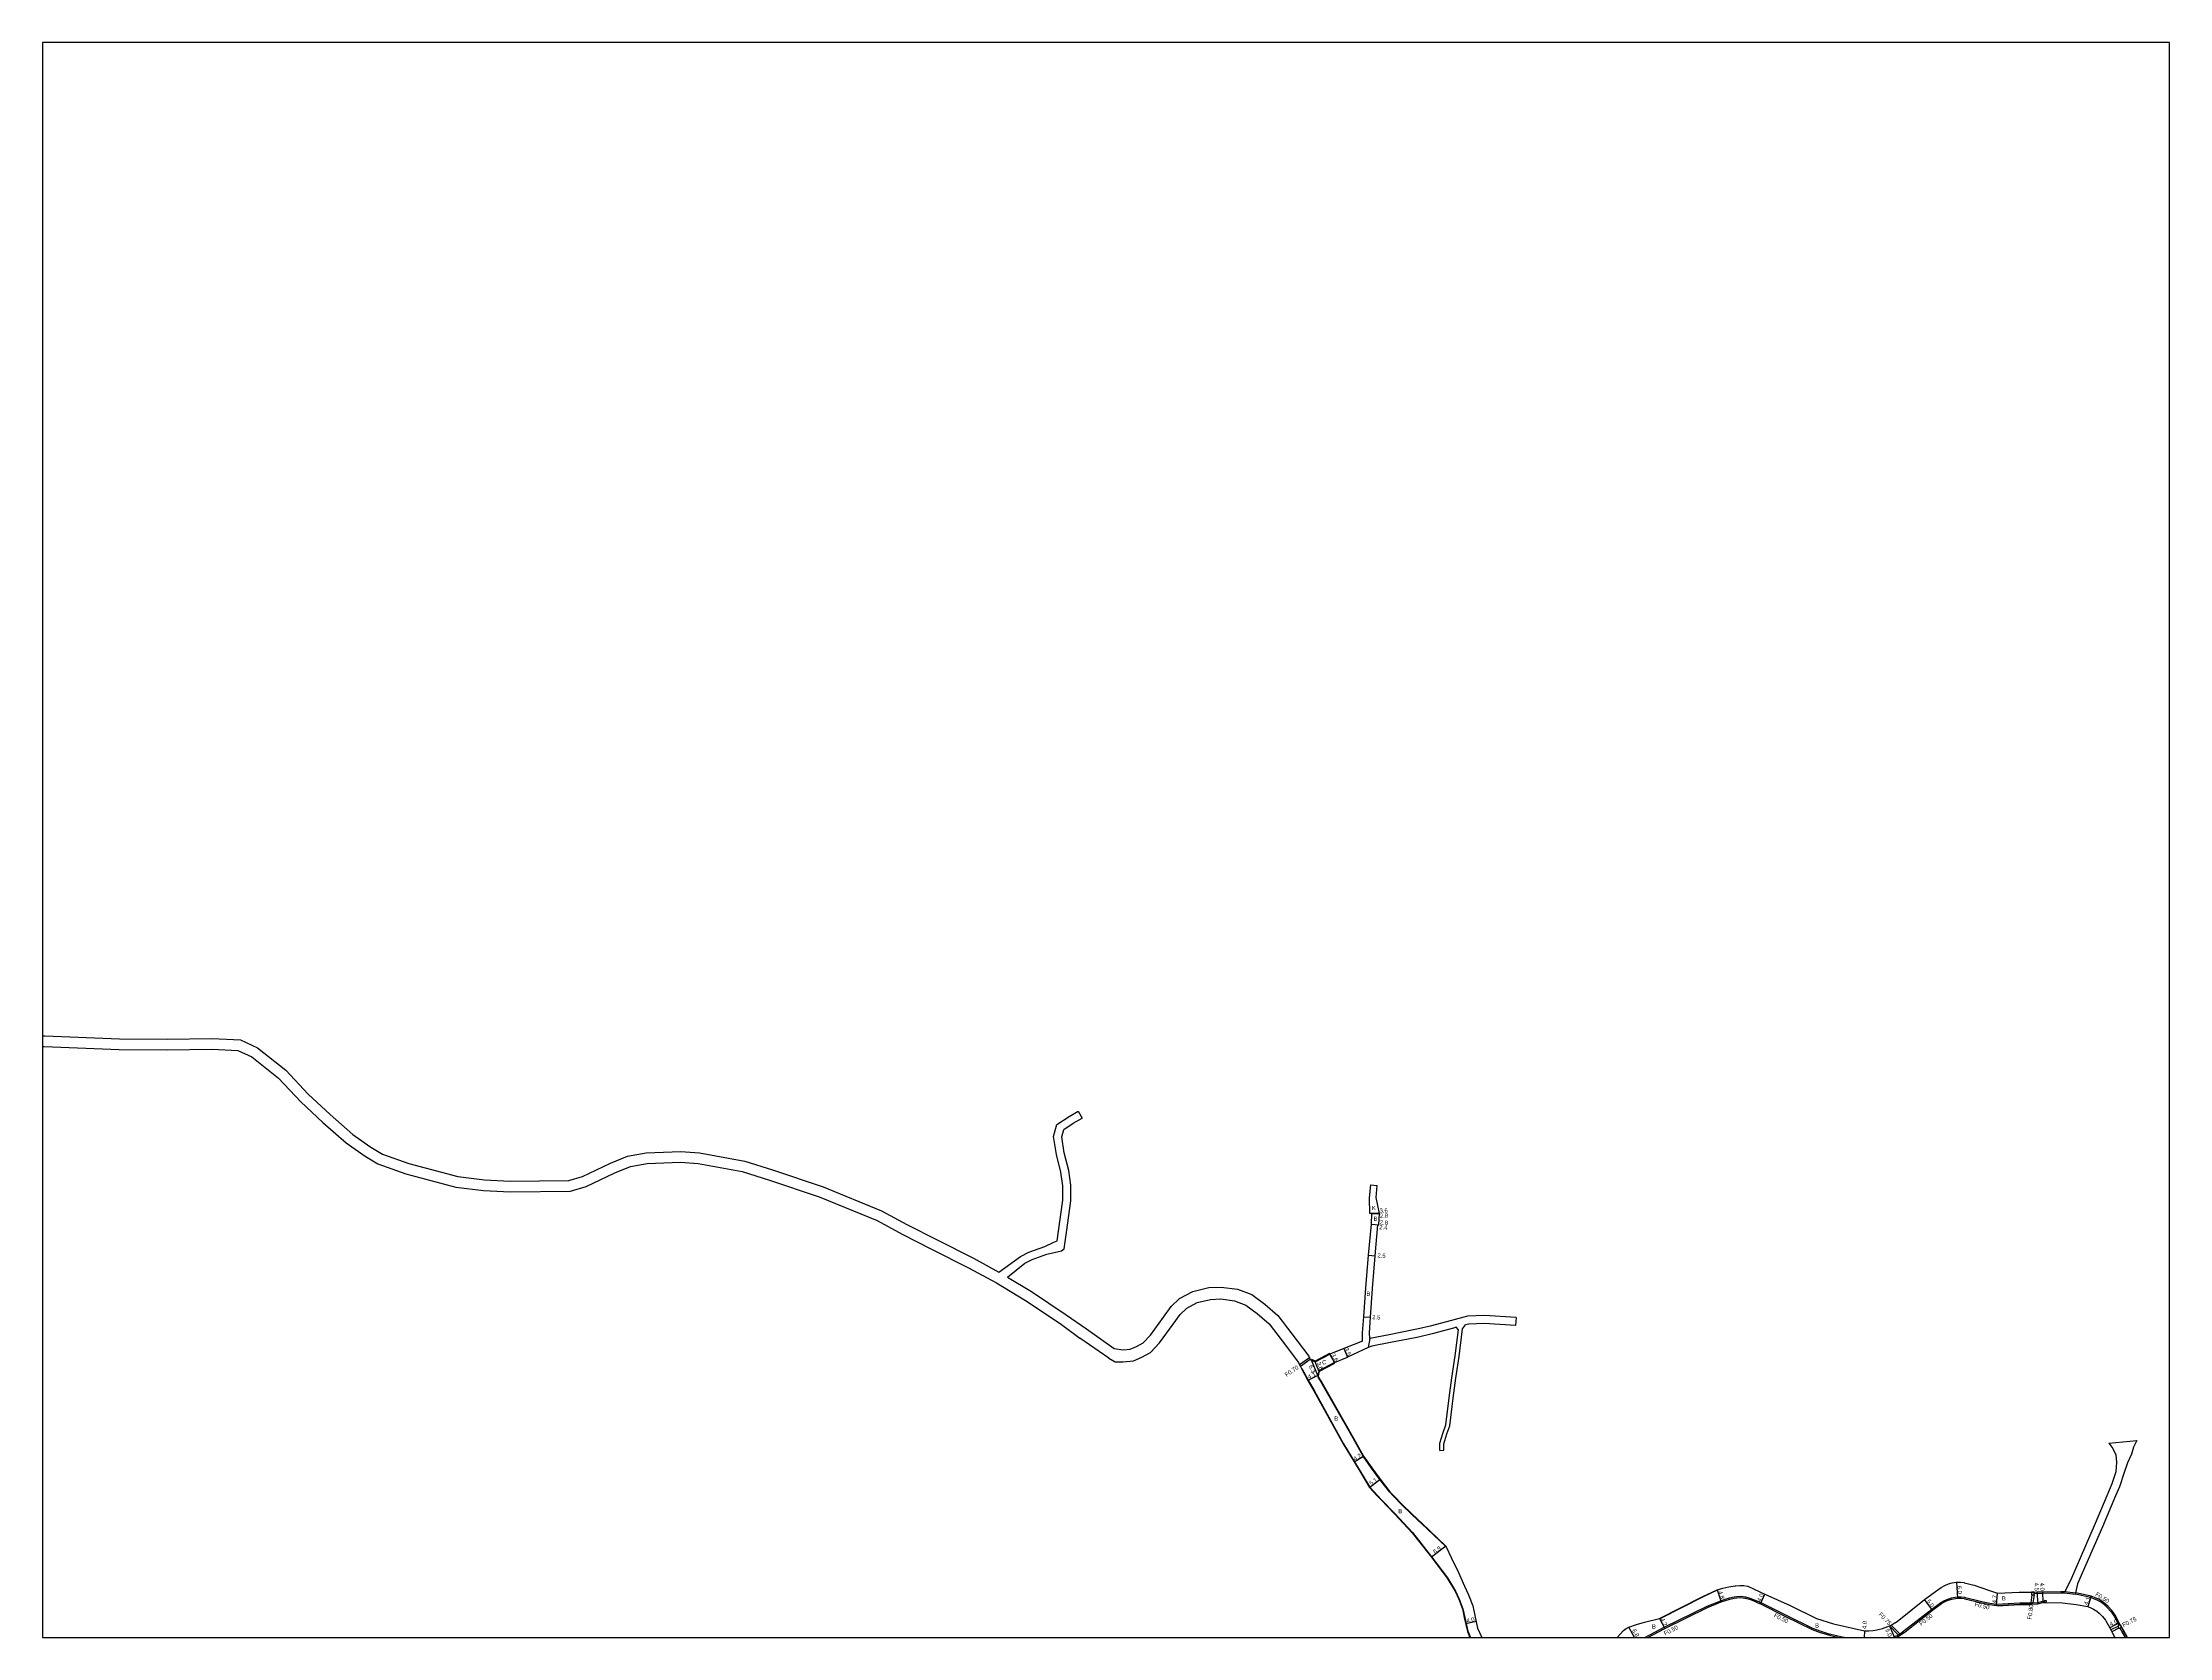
# Model space of a CAD drawing. Header units: metres. Extents: x -19200 to -16000, y -96000 to -93000.
# Drawn here: x -16800 to -16000, y -96000 to -95400 of the extents above; entities that cross this region are included whole.
import ezdxf

# ---------------------------------------------------------------- set-up
doc = ezdxf.new("R2010")
doc.units = ezdxf.units.M
doc.header["$LTSCALE"] = 2.5
for name, color, linetype in [('側溝・桝', 7, 'Continuous'), ('図郭', 7, 'Continuous'), ('幅員', 7, 'Continuous'), ('歩道・分離帯・安全施設', 7, 'Continuous'), ('舗装', 7, 'Continuous'), ('道路', 7, 'Continuous')]:
    doc.layers.add(name, color=color, linetype=linetype)
doc.styles.get("Standard").update_dxf_attribs({"font": ''})
doc.styles.get('Standard').set_extended_font_data('@MS PGothic')

msp = doc.modelspace()

# ---------------------------------------------------------------- linework, layer by layer
at = {"layer": '側溝・桝', "flags": 128}
for points in [[(-16323.46, -95894.86), (-16327.19, -95897.46)], [(-16323.15, -95895.49), (-16326.89, -95898.09)], [(-16051.76, -95983.92), (-16052.14, -95986.92)], [(-16050.95, -95983.91), (-16051.33, -95986.91)], [(-16050.84, -95983.41), (-16047.75, -95983.35), (-16040.8, -95983.18), (-16039.42, -95983.2)], [(-16039.42, -95983.2), (-16035.44, -95983.68)], [(-16039.41, -95982.7), (-16035.36, -95983.19)], [(-16018.98, -95995.51), (-16020.8, -95991.83), (-16021.55, -95990.78), (-16022.01, -95990.22), (-16023.43, -95988.7), (-16024.34, -95987.85), (-16025.62, -95986.87), (-16026.93, -95986.09), (-16028.41, -95985.41), (-16029.65, -95984.97), (-16034.2, -95983.91), (-16035.44, -95983.68)], [(-16104.11, -96000), (-16103.54, -95999.79), (-16102.8, -95999.43), (-16102.34, -95999.2), (-16102.06, -95999.02), (-16101.42, -95998.61), (-16101.19, -95998.47), (-16100.06, -95997.67), (-16099.73, -95997.44), (-16089.43, -95989.34), (-16085.96, -95986.85), (-16084.6, -95986.08), (-16083.41, -95985.53), (-16082.02, -95985.12), (-16080.61, -95984.81), (-16079.59, -95984.69), (-16078.35, -95984.73), (-16077.14, -95984.9), (-16076.86, -95984.95), (-16073.05, -95985.83), (-16070.04, -95986.56), (-16067.57, -95987.08), (-16065.06, -95987.47), (-16056.31, -95987), (-16052.14, -95986.92), (-16051.33, -95986.91), (-16049.54, -95986.87), (-16047.65, -95986.35), (-16047.01, -95986.35)], [(-16102.06, -95999.02), (-16105.36, -95995.67)], [(-16101.42, -95998.61), (-16104.66, -95995.32)], [(-16019.37, -95995.85), (-16022.05, -95997.19)], [(-16019.03, -95996.52), (-16021.71, -95997.86)], [(-16016.53, -96000), (-16017.89, -95997.59), (-16018.36, -95996.71), (-16018.53, -95996.4)]]:
    msp.add_lwpolyline(points, dxfattribs=at)
for points in [[(-16051.83, -95983.92), (-16050.83, -95983.91), (-16050.84, -95983.41), (-16050.85, -95982.91), (-16051.85, -95982.92)], [(-16047.02, -95986.85), (-16046.32, -95986.86), (-16046.31, -95986.16), (-16047.01, -95986.15), (-16047.01, -95986.35)], [(-16019.43, -95995.73), (-16018.98, -95996.63), (-16018.09, -95996.17), (-16018.54, -95995.28)]]:
    msp.add_lwpolyline(points, close=True, dxfattribs=at)
at = {"layer": '側溝・桝'}
msp.add_lwpolyline([(-16197.33, -96000), (-16190.09, -95996.18), (-16173.94, -95988.24), (-16168.78, -95986.19), (-16167.14, -95985.63), (-16165.49, -95985.12), (-16163.79, -95984.71), (-16162.72, -95984.55), (-16161.14, -95984.5), (-16159.59, -95984.69), (-16159.51, -95984.71), (-16157.82, -95985.17), (-16156.18, -95985.78), (-16154.58, -95986.47), (-16153.64, -95986.88), (-16144.41, -95991.54), (-16134.22, -95996.56), (-16131.19, -95997.66), (-16128.07, -95998.57), (-16127.43, -95998.74), (-16123.1, -95999.7), (-16121.38, -96000)], dxfattribs=at)
at = {"layer": '図郭'}
msp.add_lwpolyline([(-16800, -96000), (-16000, -96000), (-16000, -95400), (-16800, -95400)], close=True, dxfattribs=at)
at = {"layer": '幅員', "flags": 128}
for points in [[(-16300.44, -95829.73), (-16297.95, -95829.94)], [(-16297.15, -95840.45), (-16300.75, -95840.56)], [(-16300.14, -95844.55), (-16297.35, -95844.77)], [(-16300.14, -95844.55), (-16297.75, -95844.74)], [(-16297.15, -95840.45), (-16299.95, -95840.54)], [(-16301.21, -95856.24), (-16298.72, -95856.44)], [(-16302.97, -95879.33), (-16300.47, -95879.47)], [(-16310.58, -95891.33), (-16309.12, -95894.51)], [(-16320.34, -95901.51), (-16324.03, -95903.3)], [(-16306.69, -95933.96), (-16303.11, -95931.75)], [(-16300.91, -95943.56), (-16296.85, -95940.48)], [(-16272.12, -95965.65), (-16277.63, -95969.8)], [(-16170.14, -95982.11), (-16168.61, -95986.65)], [(-16153.85, -95987.33), (-16152.22, -95983.68)], [(-16079.57, -95985.19), (-16079.97, -95979.21)], [(-16065.08, -95987.97), (-16064.68, -95983.29)], [(-16049.87, -95982.89), (-16049.53, -95987.38)], [(-16047.76, -95982.85), (-16047.63, -95986.85)], [(-16089.13, -95989.74), (-16092.09, -95985.71)], [(-16029.51, -95984.49), (-16030.76, -95988.39)], [(-16260.78, -95994.04), (-16264.68, -95994.93)], [(-16201.18, -96000), (-16203.39, -95996.08)], [(-16191.78, -95992.89), (-16189.86, -95996.63)], [(-16114.7, -95997.49), (-16114.87, -96000)], [(-16105.36, -95995.67), (-16103.45, -96000)], [(-16018.92, -95994.5), (-16022.44, -95996.4)]]:
    msp.add_lwpolyline(points, dxfattribs=at)
at = {"layer": '幅員'}
for points in [[(-16320.34, -95901.51), (-16322.74, -95895.68)], [(-16314.11, -95896.54), (-16315.84, -95893.38)], [(-16319.92, -95899.68), (-16321.28, -95896.35)]]:
    msp.add_lwpolyline(points, dxfattribs=at)
at = {"layer": '歩道・分離帯・安全施設'}
msp.add_lwpolyline([(-16326.38, -95898.8), (-16323.9, -95903.23), (-16321.69, -95907.08), (-16310.65, -95927.13), (-16306.56, -95933.88), (-16303.67, -95938.65), (-16300.8, -95943.47), (-16297.79, -95946.7)], dxfattribs=at)
at = {"layer": '歩道・分離帯・安全施設', "flags": 128}
for points in [[(-16282.47, -95956.09), (-16288.44, -95950.35), (-16291.99, -95946.7), (-16293.29, -95945.36), (-16296.97, -95940.57), (-16300.17, -95936.32), (-16303.24, -95931.83), (-16306.99, -95925.06), (-16319.62, -95903.08), (-16320.17, -95902.12)], [(-16297.79, -95946.7), (-16296.41, -95948.18), (-16291.4, -95953.33), (-16284.7, -95960.53), (-16282.47, -95963.37)], [(-16272.24, -95965.74), (-16281.36, -95957.17), (-16282.47, -95956.09)], [(-16282.47, -95963.37), (-16277.51, -95969.71), (-16271.61, -95977.62), (-16268.59, -95982.53), (-16267.16, -95985.53), (-16265.74, -95989.22), (-16265.08, -95992.5), (-16263.91, -95997.67), (-16262.92, -96000)], [(-16170.09, -95982.25), (-16175.45, -95984.69), (-16191.71, -95993.02)], [(-16064.73, -95988.1), (-16056.27, -95987.65), (-16052.15, -95987.57)], [(-16015.79, -96000), (-16017.32, -95997.28), (-16017.79, -95996.4), (-16018.42, -95995.24)]]:
    msp.add_lwpolyline(points, dxfattribs=at)
at = {"layer": '舗装', "flags": 128}
for points in [[(-16299.95, -95840.54), (-16297.15, -95840.45)], [(-16300.75, -95887.55), (-16301.34, -95890.97)], [(-16323.15, -95895.49), (-16326.89, -95898.09)]]:
    msp.add_lwpolyline(points, dxfattribs=at)
at = {"layer": '道路', "flags": 128}
for points in [[(-16800, -95773.66), (-16799.18, -95773.71), (-16771.09, -95774.85), (-16753.14, -95774.88), (-16736.19, -95774.67), (-16725.53, -95775.17), (-16719.13, -95778.2), (-16708.49, -95786.63), (-16700.07, -95795.67), (-16691.85, -95803.27), (-16683.35, -95810.79), (-16682.46, -95811.41)], [(-16800, -95777.67), (-16799.4, -95777.71), (-16771.17, -95778.85), (-16753.12, -95778.88), (-16736.26, -95778.67), (-16726.51, -95779.13), (-16721.26, -95781.62), (-16711.21, -95789.58), (-16702.9, -95798.51), (-16694.54, -95806.23), (-16685.82, -95813.94), (-16682.46, -95816.28)], [(-16440.34, -95862.52), (-16432.13, -95856.68), (-16429.01, -95855.09), (-16423.06, -95852.93), (-16419.59, -95851.26), (-16418.35, -95850.81), (-16417.81, -95847.2), (-16416.19, -95835.48), (-16416.22, -95830.07), (-16416.99, -95824.91), (-16418.64, -95818.31), (-16419.7, -95811.54), (-16418.5, -95806.97), (-16413.88, -95804.01), (-16410.45, -95802.03)], [(-16437.03, -95864.45), (-16430.5, -95859.22), (-16427.81, -95857.85), (-16422.21, -95855.81), (-16416.8, -95854.59), (-16415.71, -95853.76), (-16414.84, -95847.6), (-16413.19, -95835.68), (-16413.22, -95829.84), (-16414.04, -95824.32), (-16415.7, -95817.72), (-16416.63, -95811.7), (-16415.89, -95808.86), (-16412.32, -95806.57), (-16408.95, -95804.63)], [(-16410.45, -95802.03), (-16408.95, -95804.63)], [(-16682.46, -95811.41), (-16676.47, -95815.56), (-16672.16, -95818.23), (-16662.17, -95821.72), (-16643.81, -95826.61), (-16633.78, -95827.9), (-16624.06, -95828.34), (-16602.04, -95828.1), (-16596.9, -95826.62), (-16586.38, -95821.53), (-16579.97, -95818.93), (-16573.01, -95817.66), (-16559.93, -95817.2), (-16552.94, -95817.67), (-16535.87, -95820.83), (-16525.38, -95824.13), (-16506.44, -95830.49), (-16484.38, -95839.54), (-16474.87, -95844.68), (-16463.56, -95850.45), (-16449.81, -95857.37), (-16440.34, -95862.52)], [(-16682.46, -95816.28), (-16678.66, -95818.91), (-16673.9, -95821.87), (-16663.35, -95825.55), (-16644.58, -95830.55), (-16634.12, -95831.89), (-16624.13, -95832.34), (-16601.46, -95832.09), (-16595.47, -95830.37), (-16584.75, -95825.18), (-16578.85, -95822.79), (-16572.58, -95821.65), (-16560, -95821.2), (-16553.44, -95821.64), (-16536.84, -95824.72), (-16526.61, -95827.94), (-16507.84, -95834.24), (-16486.09, -95843.16), (-16476.72, -95848.22), (-16465.35, -95854.02), (-16451.66, -95860.91), (-16441.21, -95866.59), (-16430.24, -95873.26), (-16417.3, -95881.94), (-16409.79, -95887.4)], [(-16303.49, -95888.58), (-16303.46, -95885.45), (-16302.97, -95879.33), (-16302.22, -95868.47), (-16301.21, -95856.24), (-16300.14, -95844.55), (-16299.95, -95840.54), (-16300.75, -95840.56), (-16300.86, -95834.58), (-16300.44, -95829.73)], [(-16300.75, -95887.55), (-16300.95, -95885.35), (-16300.47, -95879.47), (-16299.74, -95868.71), (-16298.72, -95856.44), (-16297.75, -95844.74), (-16297.35, -95844.77), (-16297.15, -95840.45), (-16298.35, -95834.51), (-16297.95, -95829.94)], [(-16300.44, -95829.73), (-16297.95, -95829.94)], [(-16437.03, -95864.45), (-16428.08, -95869.89), (-16415, -95878.67), (-16407.38, -95883.91)], [(-16396.98, -95891.28), (-16393.51, -95891.8), (-16390.86, -95891.55), (-16388.54, -95890.53), (-16386.02, -95889.17), (-16383.3, -95886.32), (-16378.4, -95879.45), (-16375.52, -95875.53), (-16372.32, -95872.49), (-16367.31, -95869.79), (-16361.37, -95868.4), (-16356.68, -95868.16), (-16350.54, -95868.99), (-16345.21, -95870.94), (-16340.3, -95874.6), (-16335.39, -95878.91), (-16330.16, -95885.74), (-16323.77, -95894.21), (-16323.46, -95894.86), (-16323.15, -95895.49)], [(-16398.94, -95894.99), (-16396.61, -95896.28), (-16393.59, -95896.32), (-16389.71, -95895.97), (-16386.56, -95894.57), (-16383.26, -95892.79), (-16379.82, -95889.2), (-16374.75, -95882.08), (-16372.13, -95878.52), (-16369.65, -95876.17), (-16365.7, -95874.04), (-16360.74, -95872.87), (-16356.87, -95872.67), (-16351.63, -95873.39), (-16347.37, -95874.95), (-16343.14, -95878.1), (-16338.69, -95882), (-16333.74, -95888.47), (-16327.63, -95896.57), (-16327.19, -95897.46), (-16326.89, -95898.09), (-16326.51, -95898.87)], [(-16245.76, -95879.67), (-16257.67, -95878.92), (-16263.97, -95879.13), (-16270.1, -95880.7), (-16278.09, -95882.86), (-16282.47, -95883.9)], [(-16245.76, -95879.67), (-16245.94, -95882.66)], [(-16398.94, -95894.99), (-16409.79, -95887.4)], [(-16398.94, -95894.99), (-16409.79, -95887.4)], [(-16407.38, -95883.91), (-16396.98, -95891.28)], [(-16407.38, -95883.91), (-16396.98, -95891.28)], [(-16282.47, -95883.9), (-16284.28, -95884.32), (-16293.55, -95886.09), (-16300.75, -95887.55)], [(-16282.47, -95886.98), (-16283.66, -95887.26), (-16292.95, -95889.03), (-16300.04, -95890.47)], [(-16268.23, -95883.31), (-16269.35, -95883.6), (-16277.35, -95885.77), (-16282.47, -95886.98)], [(-16274.4, -95929.61), (-16274.45, -95926.96), (-16273.24, -95922.88), (-16272.15, -95919.99), (-16270.97, -95909.81), (-16269.92, -95902.28), (-16268.68, -95894.08), (-16267.38, -95884.31), (-16268.23, -95883.31)], [(-16272.9, -95929.58), (-16272.95, -95927.16), (-16271.82, -95923.36), (-16270.68, -95920.35), (-16269.48, -95910), (-16268.43, -95902.5), (-16267.19, -95894.29), (-16265.92, -95883.94), (-16264.75, -95882.43)], [(-16245.94, -95882.66), (-16257.71, -95881.92), (-16263.55, -95882.12), (-16264.75, -95882.43)], [(-16300.04, -95890.47), (-16301.34, -95890.97)], [(-16022.82, -95926.89), (-16021.25, -95928.95), (-16020.19, -95931.3), (-16019.88, -95934.1), (-16020.14, -95937.73), (-16021.66, -95942.24), (-16023.54, -95946.7)], [(-16022.82, -95926.89), (-16012.32, -95925.94)], [(-16012.32, -95925.94), (-16013.47, -95928.47), (-16014.25, -95931), (-16015.77, -95934.27), (-16017.18, -95938.32), (-16018.85, -95943.31), (-16020.29, -95946.7)], [(-16274.4, -95929.61), (-16272.9, -95929.58)], [(-16298, -95946.7), (-16296.52, -95948.28), (-16291.51, -95953.44), (-16284.81, -95960.63), (-16282.47, -95963.61)], [(-16291.78, -95946.7), (-16288.33, -95950.25), (-16282.47, -95955.89)], [(-16023.54, -95946.7), (-16027.97, -95957.14), (-16037.25, -95978.56), (-16039.41, -95982.7)], [(-16020.29, -95946.7), (-16025.2, -95958.32), (-16034.54, -95979.85), (-16035.36, -95983.19)], [(-16282.47, -95955.89), (-16281.26, -95957.06), (-16272.12, -95965.65)], [(-16282.47, -95963.61), (-16277.63, -95969.8), (-16271.73, -95977.7), (-16268.72, -95982.6), (-16267.3, -95985.59), (-16265.89, -95989.27), (-16265.23, -95992.54), (-16264.05, -95997.71), (-16263.09, -96000)], [(-16207.71, -96000), (-16205.35, -95997.43), (-16204.32, -95996.63), (-16203.39, -95996.08), (-16200.45, -95995.16), (-16197.51, -95994.3), (-16191.78, -95992.89), (-16175.51, -95984.56), (-16170.14, -95982.11), (-16167.93, -95981.43), (-16165.68, -95980.9), (-16163.39, -95980.56), (-16163.06, -95980.53), (-16161.6, -95980.45), (-16160.14, -95980.49), (-16158.7, -95980.72), (-16158.62, -95980.74), (-16152.22, -95983.68), (-16142.68, -95987.93), (-16132.72, -95992.84), (-16126.36, -95994.88), (-16114.7, -95997.49), (-16113.63, -95997.52), (-16113.07, -95997.49), (-16111.44, -95997.32), (-16110.09, -95997.08), (-16107.98, -95996.59), (-16105.93, -95995.91), (-16105.36, -95995.67), (-16104.66, -95995.32), (-16103.87, -95994.93), (-16102.46, -95994.04), (-16102.42, -95994.01), (-16092.09, -95985.71), (-16087.13, -95982.06), (-16085.81, -95981.2), (-16084.45, -95980.42), (-16083.13, -95979.84), (-16081.71, -95979.44), (-16080.25, -95979.23), (-16079.97, -95979.21), (-16078.57, -95979.22), (-16077.18, -95979.38), (-16077.16, -95979.39), (-16073.42, -95980.33), (-16068.07, -95982.22), (-16064.68, -95983.29), (-16056.57, -95983.01), (-16051.85, -95982.92), (-16050.85, -95982.91), (-16049.87, -95982.89), (-16047.76, -95982.85), (-16040.81, -95982.68), (-16039.41, -95982.7)], [(-16015.96, -96000), (-16017.45, -95997.35), (-16018.09, -95996.17), (-16018.54, -95995.28), (-16020.36, -95991.58), (-16021.15, -95990.48), (-16021.64, -95989.89), (-16023.08, -95988.34), (-16024.02, -95987.47), (-16025.34, -95986.46), (-16026.69, -95985.65), (-16028.22, -95984.94), (-16029.51, -95984.49), (-16034.1, -95983.42), (-16035.36, -95983.19)], [(-16102.84, -96000), (-16102.1, -95999.64), (-16100.92, -95998.89), (-16099.77, -95998.08), (-16099.43, -95997.84), (-16089.13, -95989.74), (-16085.69, -95987.27), (-16084.37, -95986.53), (-16083.24, -95986), (-16081.89, -95985.61), (-16080.53, -95985.3), (-16079.57, -95985.19), (-16078.39, -95985.22), (-16077.22, -95985.4), (-16076.96, -95985.44), (-16073.17, -95986.31), (-16070.15, -95987.05), (-16067.66, -95987.57), (-16065.08, -95987.97), (-16056.28, -95987.5), (-16049.53, -95987.38), (-16047.63, -95986.85), (-16047.02, -95986.85), (-16046.32, -95986.86), (-16040.26, -95987.01), (-16035.15, -95987.59), (-16030.76, -95988.39), (-16029.32, -95988.94), (-16028.54, -95989.35), (-16027.31, -95990.12), (-16026.47, -95990.8), (-16025.21, -95992.11), (-16024.09, -95993.54), (-16023.93, -95993.77), (-16022.44, -95996.4), (-16021.45, -95998.37), (-16020.59, -96000)]]:
    msp.add_lwpolyline(points, dxfattribs=at)
at = {"layer": '道路'}
for points in [[(-16315.84, -95893.38), (-16321.28, -95896.35), (-16322.74, -95895.68), (-16323.15, -95895.49)], [(-16303.49, -95888.58), (-16310.58, -95891.33), (-16315.84, -95893.38)], [(-16314.11, -95896.54), (-16309.12, -95894.51)], [(-16301.34, -95890.97), (-16309.12, -95894.51)], [(-16326.51, -95898.87), (-16324.03, -95903.3), (-16321.81, -95907.17)], [(-16314.11, -95896.54), (-16319.92, -95899.68), (-16320.34, -95901.51)], [(-16319.49, -95903.01), (-16320.34, -95901.51)], [(-16319.49, -95903.01), (-16306.86, -95924.99), (-16303.11, -95931.75), (-16300.05, -95936.23), (-16296.85, -95940.48), (-16293.18, -95945.26), (-16291.78, -95946.7)], [(-16321.81, -95907.17), (-16310.78, -95927.21), (-16306.69, -95933.96), (-16303.79, -95938.73), (-16300.91, -95943.56), (-16298, -95946.7)], [(-16272.12, -95965.65), (-16270.02, -95970.22), (-16267.45, -95975.6), (-16265.18, -95980.73), (-16263.62, -95984.01), (-16262.03, -95988.14), (-16261.31, -95991.7), (-16260.23, -95996.48), (-16258.61, -96000)], [(-16196.25, -96000), (-16189.86, -95996.63), (-16173.74, -95988.7), (-16168.61, -95986.65), (-16166.99, -95986.11), (-16165.35, -95985.6), (-16163.7, -95985.2), (-16162.67, -95985.05), (-16161.17, -95985.01), (-16159.67, -95985.19), (-16159.63, -95985.2), (-16157.97, -95985.64), (-16156.36, -95986.24), (-16154.78, -95986.93), (-16153.85, -95987.33), (-16144.64, -95991.98), (-16134.42, -95997.02), (-16131.34, -95998.14), (-16128.2, -95999.06), (-16127.55, -95999.23), (-16124.05, -96000)]]:
    msp.add_lwpolyline(points, dxfattribs=at)
for points in [[(-16315.98, -95893.12), (-16321.3, -95896.02), (-16322.61, -95895.41), (-16322.74, -95895.68), (-16321.28, -95896.35), (-16315.84, -95893.38)], [(-16322.74, -95895.68), (-16321.28, -95896.35), (-16315.84, -95893.38), (-16314.11, -95896.54), (-16319.92, -95899.68), (-16320.34, -95901.51)], [(-16314.11, -95896.54), (-16319.92, -95899.68), (-16320.34, -95901.51), (-16320.05, -95901.58), (-16319.65, -95899.88), (-16313.97, -95896.8)]]:
    msp.add_lwpolyline(points, close=True, dxfattribs=at)

# ---------------------------------------------------------------- texts
at = {"layer": '側溝・桝'}
for s, rotation, p in [('F0.70', 34.80424, (-16332.04, -95902.03)), ('F0.50', 327.96733, (-16028.06, -95984.19)), ('F0.50', 333.23121, (-16148.93, -95992.19)), ('F0.75', 314.46724, (-16109.52, -95991.49)), ('F0.50', 38.19156, (-16093.34, -95995.68)), ('F0.50', 346.24593, (-16073.4, -95988.18)), ('F0.80', 82.73538, (-16051.89, -95993.31)), ('F0.50', 27.80925, (-16189.64, -95999.34)), ('F0.75', 26.51466, (-16017.25, -95996.13))]:
    msp.add_text(s, height=1.6, rotation=rotation, dxfattribs=at).set_placement(p)
at = {"layer": '幅員'}
for s, rotation, p in [('3.6', 1.86892, (-16297.07, -95840.24)), ('2.4', 355.64647, (-16297.26, -95846.39)), ('2.8', 355.64647, (-16297.06, -95844.58)), ('2.8', 1.86892, (-16296.95, -95842.16)), ('2.5', 355.36562, (-16297.96, -95857.01)), ('2.5', 356.58633, (-16299.92, -95880.23)), ('3.6', 298.76775, (-16315.37, -95893.72)), ('3.5', 294.64147, (-16310.42, -95891.42)), ('4.1', 25.96175, (-16323.65, -95902.86)), ('6.3', 292.33308, (-16323.82, -95897.92)), ('3.6', 292.33308, (-16320.85, -95896.74)), ('4.2', 31.69664, (-16306.31, -95933.61)), ('5.1', 37.08056, (-16300.22, -95942.91)), ('6.9', 37.01286, (-16276.22, -95968.61)), ('4.8', 288.6807, (-16169.79, -95982.83)), ('4.0', 65.98061, (-16153.74, -95986.74)), ('6.0', 273.85428, (-16079.78, -95980.6)), ('4.5', 271.87005, (-16050.76, -95979.41)), ('4.0', 271.87005, (-16048.67, -95979.41)), ('5.0', 306.29683, (-16091.48, -95986.38)), ('4.7', 85.05098, (-16065.12, -95987.22)), ('4.1', 72.25143, (-16030.72, -95987.93)), ('4.0', 12.78991, (-16264.22, -95994.57)), ('6.8', 299.40545, (-16202.23, -95997.33)), ('4.2', 297.14009, (-16191.55, -95993.17)), ('4.0', 86.1976, (-16114.01, -95996.89)), ('5.0', 293.77509, (-16106.91, -95997.13)), ('4.0', 28.43307, (-16022, -95995.88))]:
    msp.add_text(s, height=1.6, rotation=rotation, dxfattribs=at).set_placement(p)
at = {"layer": '舗装'}
for s, p in [('K', (-16299.98, -95839.23)), ('B', (-16299.38, -95843.28)), ('B', (-16302.06, -95871.49)), ('C', (-16318.71, -95897.25)), ('B', (-16314.16, -95918.46)), ('B', (-16290.07, -95953.27)), ('B', (-16063.04, -95986.05)), ('B', (-16194.66, -95996.66)), ('B', (-16133.29, -95996.29))]:
    msp.add_text(s, height=1.6, dxfattribs=at).set_placement(p)

doc.saveas('drawing.dxf')
